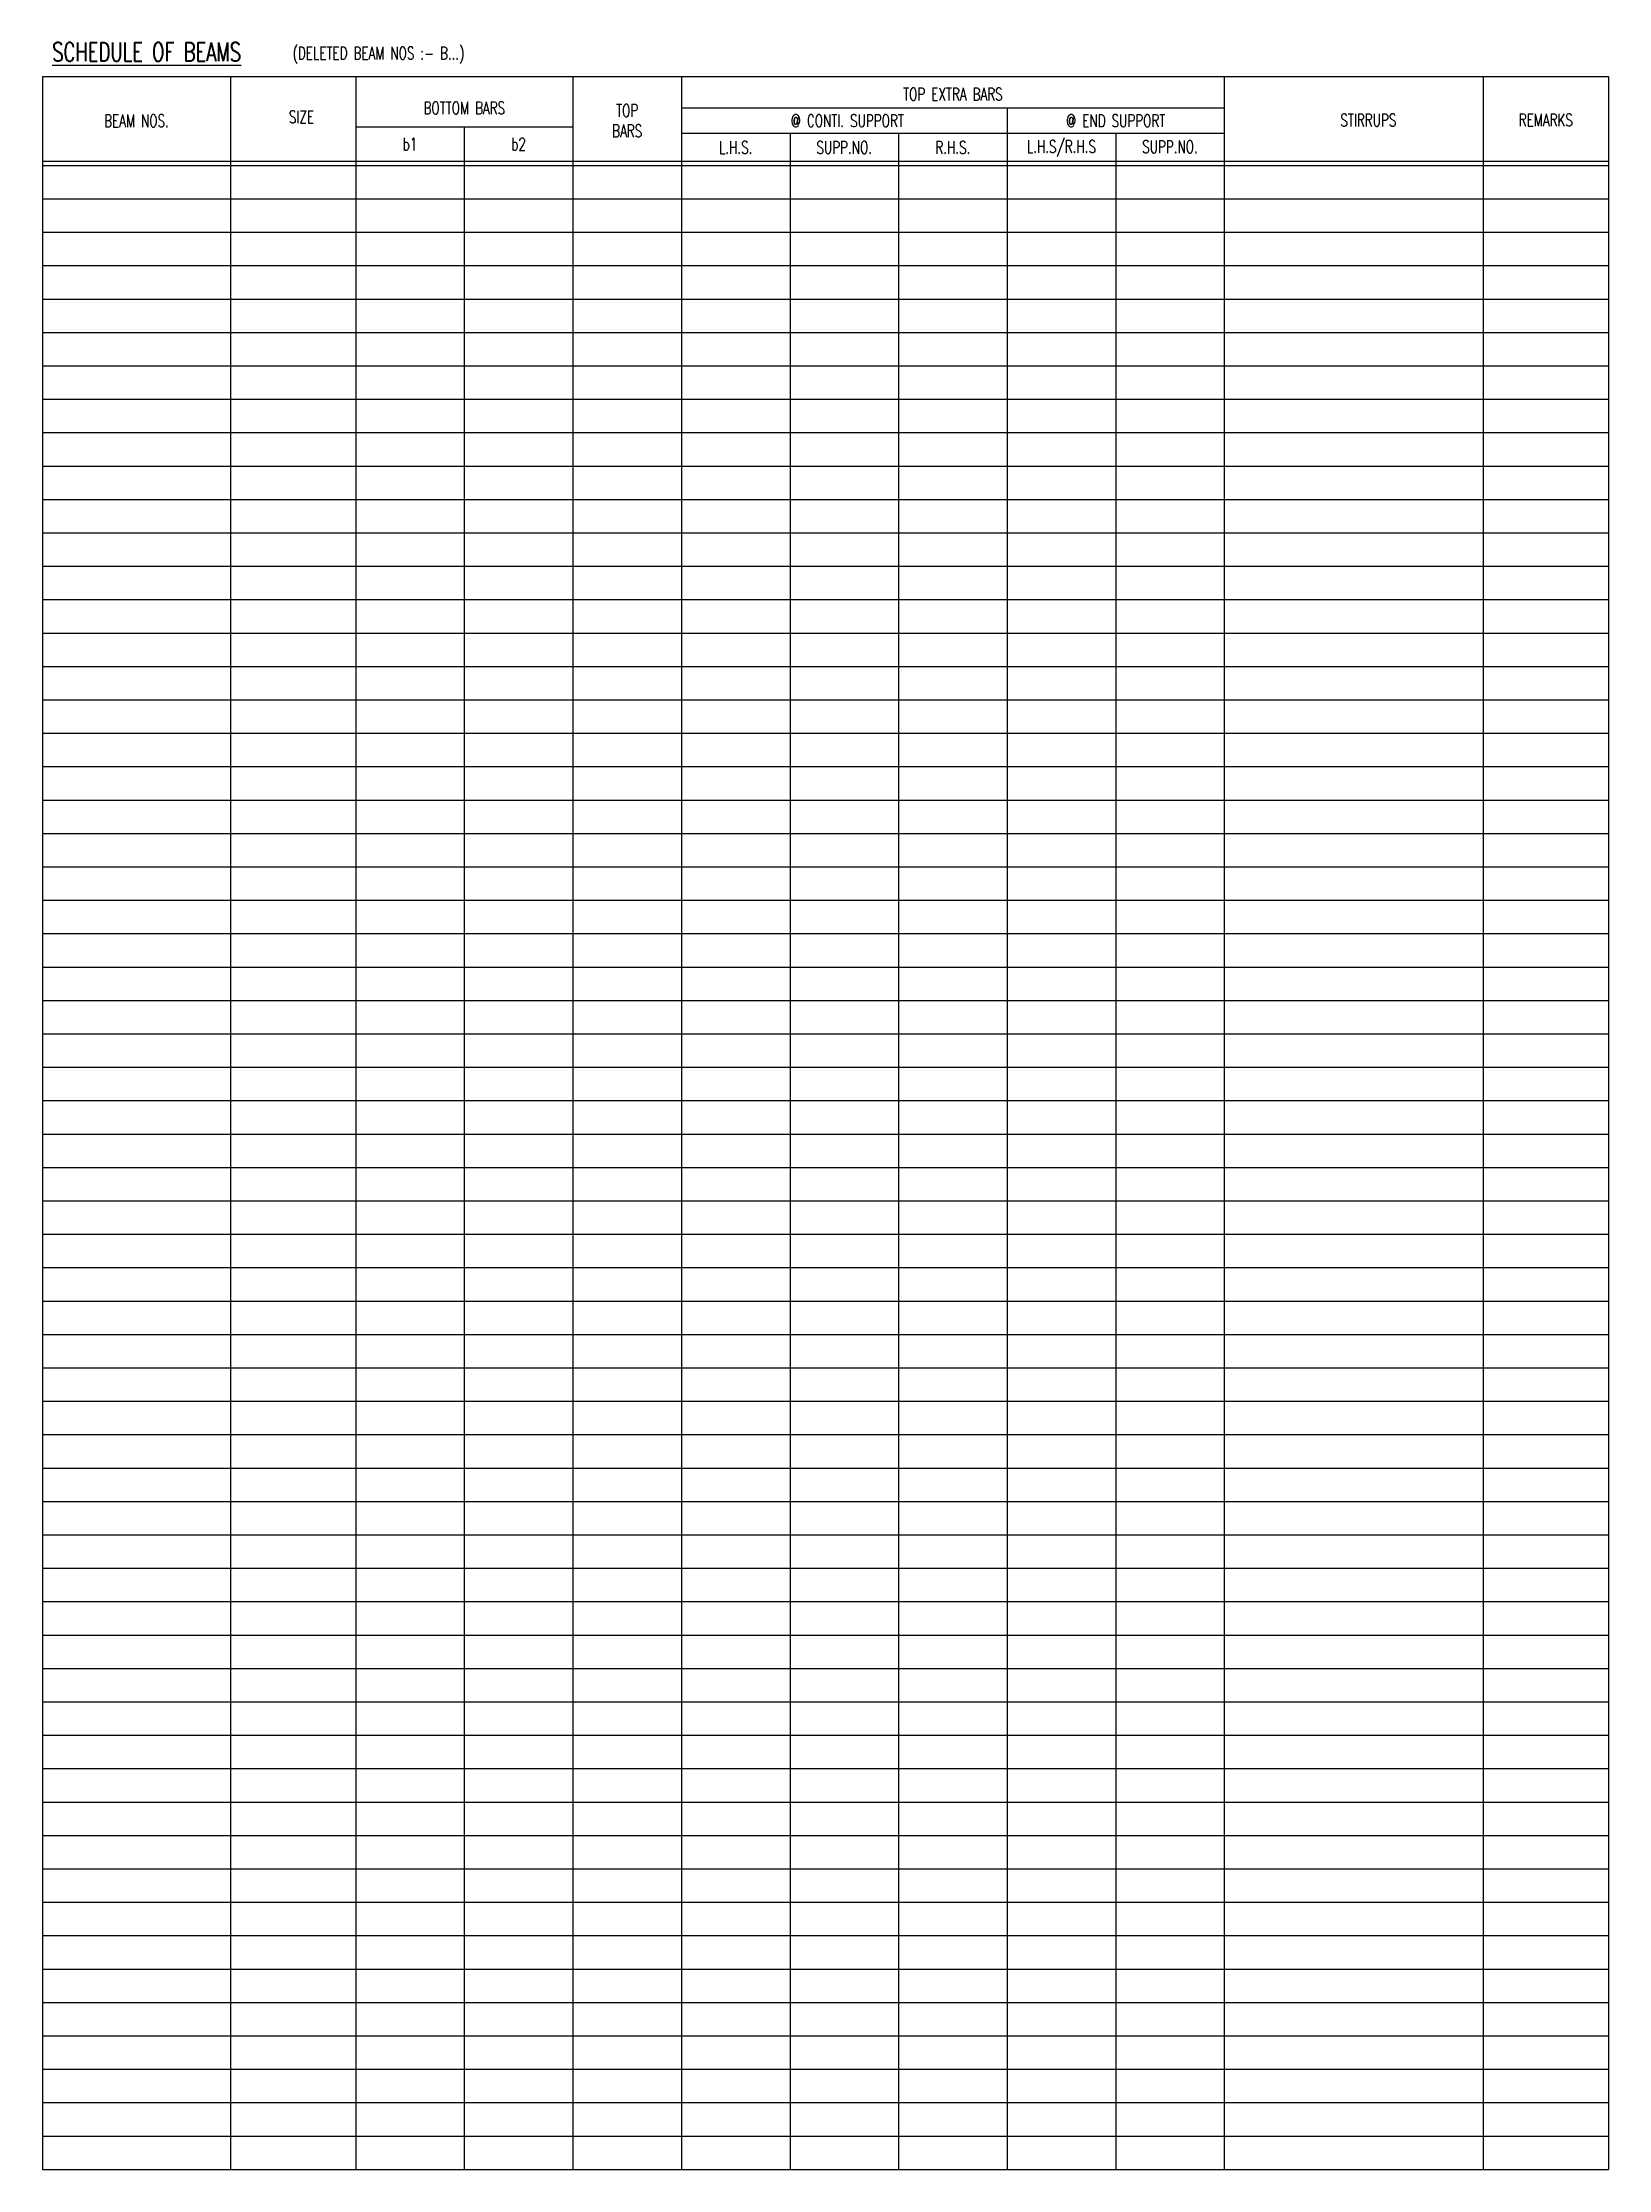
# Model space of a CAD drawing. Header units: inches. Extents: x 33061 to 258472, y -112665 to 58496.
# Drawn here: x 144996 to 182496, y -110606 to -59663 of the extents above; entities that cross this region are included whole.
import ezdxf
from ezdxf.enums import TextEntityAlignment as Align

# ---------------------------------------------------------------- set-up
doc = ezdxf.new("R2010")
doc.units = ezdxf.units.IN
doc.header["$MEASUREMENT"] = 0
doc.layers.add('S-TEXT', color=2, linetype='Continuous', lineweight=25)
for name, color, linetype in [('S-TITIL', 6, 'Continuous'), ('SCH-LINE', 7, 'Continuous'), ('SCHEDULE LINE', 7, 'Continuous')]:
    doc.layers.add(name, color=color, linetype=linetype)
doc.styles.add('ROMANS', font='simplex.shx', dxfattribs={"width": 0.7})

msp = doc.modelspace()

# ---------------------------------------------------------------- texts
at = {"layer": 'S-TEXT', "style": 'ROMANS', "width": 0.7}
msp.add_text('(DELETED BEAM NOS :- B...)', height=300, dxfattribs=at).set_placement((150985, -60067, 1))
for s, p in [('BOTTOM BARS', (155096, -61381, 1)), ('BEAM NOS.', (147246, -61689, 1)), ('SIZE', (151196, -61595, 1)), ('BARS', (158996, -61929, 1)), ('TOP', (158996, -61443, 1)), ('STIRRUPS', (176746, -61672, 1)), ('REMARKS', (180996, -61667, 1)), ('b1', (153796, -62246, 1)), ('b2', (156396, -62246, 1))]:
    msp.add_text(s, height=300, dxfattribs=at).set_placement(p, align=Align.CENTER)
for s, p in [('TOP EXTRA BARS', (166796, -60900, 1)), (' @ CONTI. SUPPORT', (164196, -61536, 1)), ('@ END SUPPORT', (170696, -61536, 1)), ('L.H.S.', (161596, -62176, 1)), ('SUPP.NO.', (164196, -62176, 1)), ('R.H.S.', (166796, -62176, 1)), ('L.H.S/R.H.S', (169396, -62176, 1)), ('SUPP.NO.', (171996, -62159, 1))]:
    msp.add_text(s, height=300, dxfattribs=at).set_placement(p, align=Align.MIDDLE)
at = {"layer": 'S-TITIL', "style": 'ROMANS', "width": 0.7}
msp.add_text('%%USCHEDULE OF BEAMS', height=450, dxfattribs=at).set_placement((145228, -60113, 1))

# ---------------------------------------------------------------- linework, layer by layer
at = {"layer": 'SCH-LINE'}
for p, q in [((144996, -60473), (144996, -110606)), ((144996, -60473), (182496, -60473)), ((149496, -60473), (149496, -110606)), ((152496, -60473), (152496, -110606)), ((157696, -60473), (157696, -110606)), ((160296, -60473), (160296, -110606)), ((173296, -60473), (173296, -110606)), ((179496, -60473), (179496, -110606)), ((182496, -60473), (182496, -110606)), ((160296, -61228), (173296, -61228)), ((168096, -61228), (168096, -110606)), ((152496, -61679), (157696, -61679)), ((155096, -61679), (155096, -110606)), ((160296, -61833), (173296, -61833)), ((162896, -61833), (162896, -110606)), ((165496, -61833), (165496, -110606)), ((170696, -61833), (170696, -110606)), ((144996, -62508), (182496, -62508)), ((144996, -62606), (182496, -62606)), ((144996, -110606), (182496, -110606))]:
    msp.add_line(p, q, dxfattribs=at)
at = {"layer": 'SCHEDULE LINE', "color": 5}
for p, q in [((144996, -63406), (182496, -63406)), ((144996, -64206), (182496, -64206)), ((144996, -65006), (182496, -65006)), ((144996, -65806), (182496, -65806)), ((144996, -66606), (182496, -66606)), ((144996, -67406), (182496, -67406)), ((144996, -68206), (182496, -68206)), ((144996, -69006), (182496, -69006)), ((144996, -69806), (182496, -69806)), ((144996, -70606), (182496, -70606)), ((144996, -71406), (182496, -71406)), ((144996, -72206), (182496, -72206)), ((144996, -73006), (182496, -73006)), ((144996, -73806), (182496, -73806)), ((144996, -74606), (182496, -74606)), ((144996, -75406), (182496, -75406)), ((144996, -76206), (182496, -76206)), ((144996, -77006), (182496, -77006)), ((144996, -77806), (182496, -77806)), ((144996, -78606), (182496, -78606)), ((144996, -79406), (182496, -79406)), ((144996, -80206), (182496, -80206)), ((144996, -81006), (182496, -81006)), ((144996, -81806), (182496, -81806)), ((144996, -81806), (182496, -81806)), ((144996, -82606), (182496, -82606)), ((144996, -83406), (182496, -83406)), ((144996, -84206), (182496, -84206)), ((144996, -84206), (182496, -84206)), ((144996, -85006), (182496, -85006)), ((144996, -85806), (182496, -85806)), ((144996, -86606), (182496, -86606)), ((144996, -87406), (182496, -87406)), ((144996, -88206), (182496, -88206)), ((144996, -89006), (182496, -89006)), ((144996, -89806), (182496, -89806)), ((144996, -90606), (182496, -90606)), ((144996, -91406), (182496, -91406)), ((144996, -91406), (182496, -91406)), ((144996, -92206), (182496, -92206)), ((144996, -93006), (182496, -93006)), ((144996, -93806), (182496, -93806)), ((144996, -94606), (182496, -94606)), ((144996, -95406), (182496, -95406)), ((144996, -96206), (182496, -96206)), ((144996, -97006), (182496, -97006)), ((144996, -97806), (182496, -97806)), ((144996, -98606), (182496, -98606)), ((144996, -98606), (182496, -98606)), ((144996, -99406), (182496, -99406)), ((144996, -100206), (182496, -100206)), ((144996, -101006), (182496, -101006)), ((144996, -101806), (182496, -101806)), ((144996, -102606), (182496, -102606)), ((144996, -103406), (182496, -103406)), ((144996, -104206), (182496, -104206)), ((144996, -105006), (182496, -105006)), ((144996, -105806), (182496, -105806)), ((144996, -106606), (182496, -106606)), ((144996, -107406), (182496, -107406)), ((144996, -108206), (182496, -108206)), ((144996, -109006), (182496, -109006)), ((144996, -109806), (182496, -109806))]:
    msp.add_line(p, q, dxfattribs=at)

msp.set_redraw_order([(e.dxf.handle, doc.entitydb.next_handle()) for e in msp.query("TEXT MTEXT ATTDEF DIMENSION ARC_DIMENSION")])  # texts and dimensions are drawn at this point

doc.saveas('drawing.dxf')
